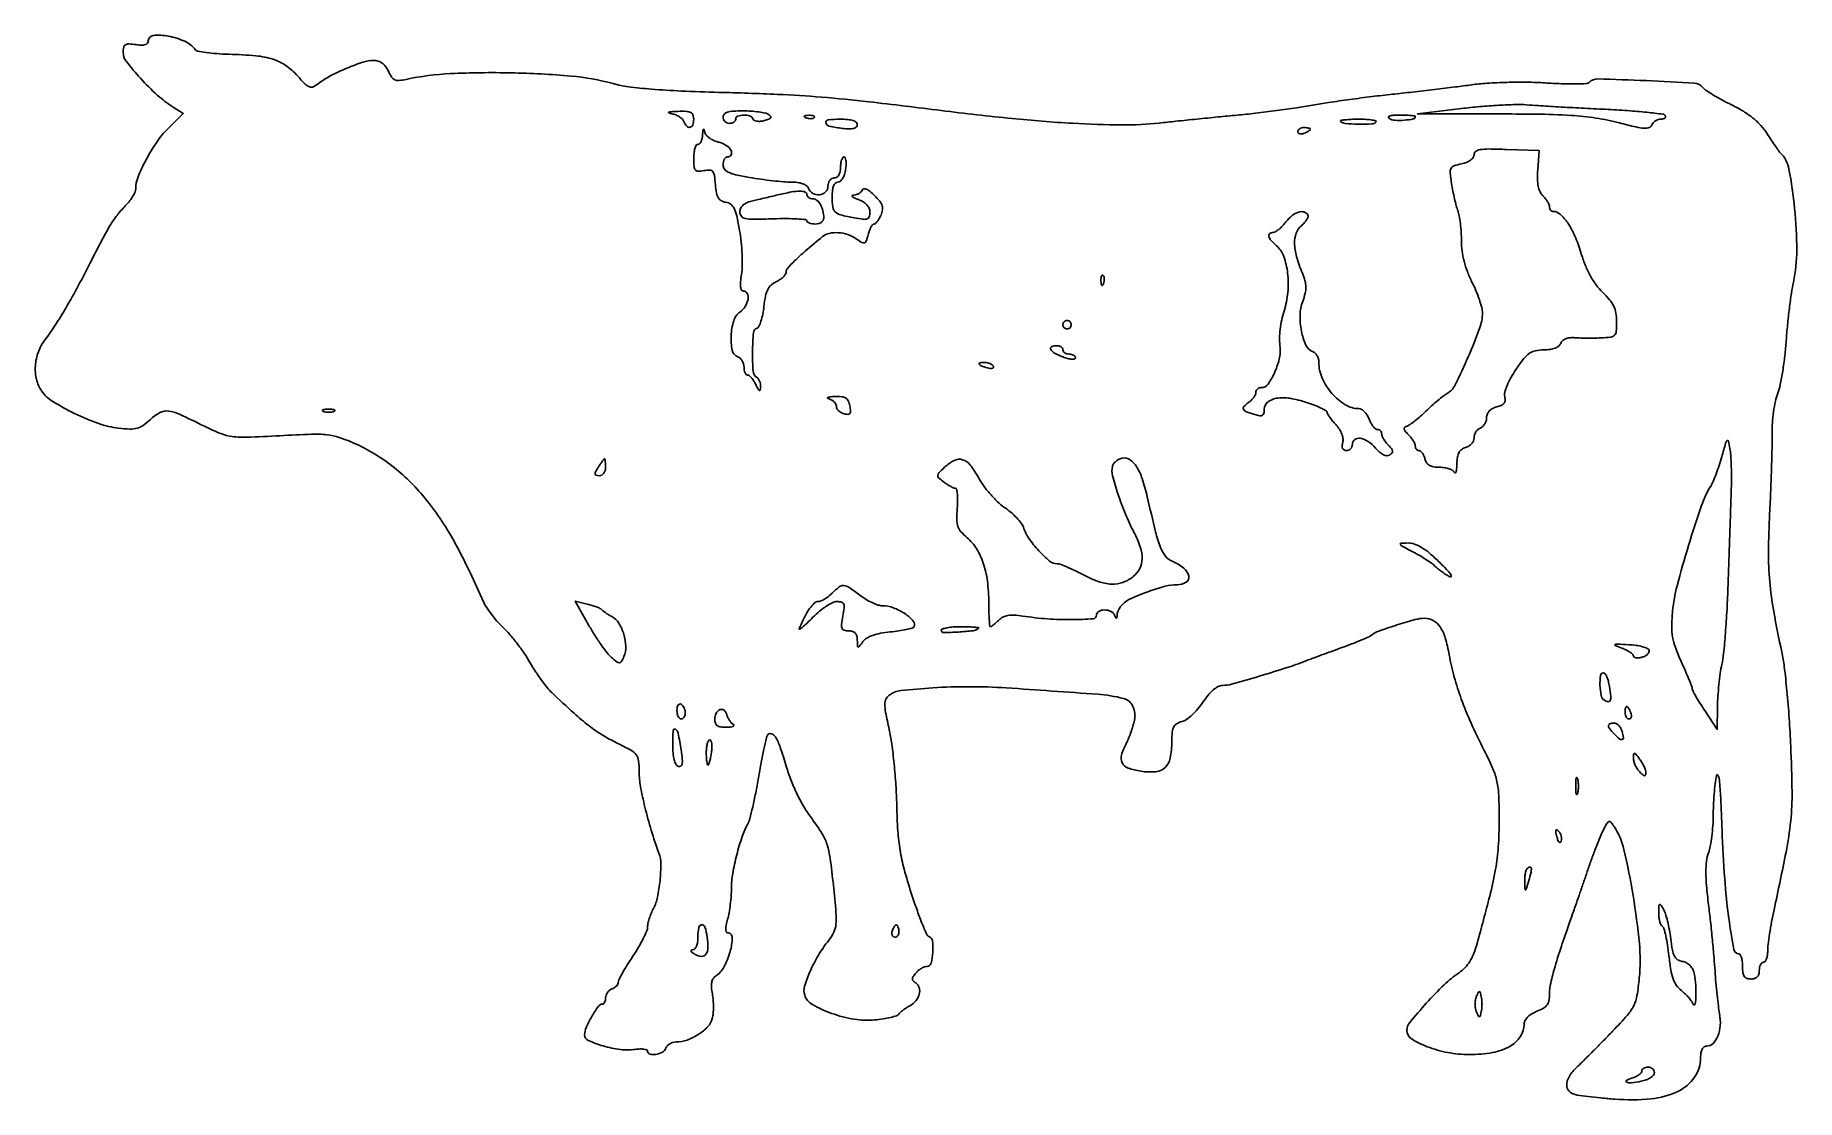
# Model space of a CAD drawing. Extents: x 0 to 420, y 0 to 254.
import ezdxf

# ---------------------------------------------------------------- set-up
doc = ezdxf.new("R2010")
doc.units = 0

msp = doc.modelspace()

# ---------------------------------------------------------------- linework, layer by layer
for points in [[(27, 252.673193, -0.178073), (26.797332, 252.122179, -0.14566), (26.267697, 251.77774, -0.081358), (25.351274, 251.66262, -0.02709), (24, 251.786692, 0.023507), (22.342918, 251.950819, 0.150129), (21.533609, 251.747344, 0.208569), (21.122258, 251.165273, 0.051036), (21, 249.970642, 0.16629), (21.757566, 247.755788, 0.019949), (25.132126, 243.741415, 0.024744), (29.144154, 239.753355, 0.04226), (32.906666, 236.902246), (35.313332, 235.379999), (31.619475, 231.686142, 0.046558), (29.011881, 228.541781, 0.027545), (26.486162, 224.368305, 0.026519), (24.552026, 220.218238, 0.096068), (24, 217.37164, -0.103221), (23.850055, 216.653047, -0.031271), (23.339063, 215.656845, -0.029851), (22.611112, 214.583969, -0.028501), (21.75, 213.587831, 0.022894), (19.758695, 211.335793, 0.029434), (18.154325, 209.085622, 0.018896), (16.370583, 205.990087, 0.004084), (13.534644, 200.5, -0.005637), (10.28471, 194.256117, -0.009449), (7.396388, 189.093506, -0.011214), (4.790769, 184.857039, -0.019444), (2.415018, 181.47747, 0.073717), (0.784348, 178.523756, 0.072305), (0.066728, 175.204265, 0.075613), (0.335079, 171.954512, 0.094703), (1.572122, 169.200495, 0.101971), (4.215767, 166.70517, 0.025615), (9.437379, 163.838435, 0.027079), (15.181355, 161.432092, 0.056232), (19.905736, 160.324758, 0.020395), (22.619936, 160.115071, 0.075973), (24.317197, 160.311699, 0.087644), (25.749836, 160.98937, 0.032695), (27.483985, 162.397577, -0.063463), (29.764775, 164.028101, -0.155585), (31.768574, 164.403506, -0.077251), (34.469487, 163.633592, -0.008265), (40.360917, 160.799202, 0.020416), (44.258526, 159.039342, 0.064702), (47.023184, 158.321409, 0.040678), (50.486062, 158.17055, 0.004566), (58.360917, 158.540198, -0.00498), (65.889208, 158.887334, -0.034651), (69.571658, 158.765195, -0.055104), (72.467386, 158.140344, -0.023914), (76.144565, 156.712241, -0.061259), (85.080686, 151.34808, -0.055049), (92.815348, 143.803218, -0.046062), (99.78972, 133.515769, -0.025257), (106.461346, 119.816961, 0.037262), (107.314095, 118.167721, 0.019354), (108.604929, 116.241457, 0.019135), (110.090854, 114.35569, 0.027555), (111.555461, 112.816961, -0.02636), (113.1124, 111.189031, -0.013656), (114.889248, 109.005607, -0.013539), (116.59732, 106.656561, -0.020003), (117.954275, 104.5, 0.013905), (119.225807, 102.423458, 0.012072), (120.669994, 100.318778, 0.012231), (122.070343, 98.476686, 0.034529), (123.163956, 97.287328, 0.005506), (128.490652, 92.352083, 0.019217), (132.080709, 89.34152, 0.027283), (135.166182, 87.208613, 0.023744), (138.609137, 85.315121, -0.011915), (142.00663, 83.549956, -0.10357), (143.291495, 82.446923, -0.137864), (143.852811, 81.045613, -0.026754), (144, 78.296834, 0.045507), (144.306447, 74.936771, 0.014365), (145.361342, 70.002785, 0.014024), (146.879085, 64.462909, 0.013899), (148.709147, 59, -0.087451), (149.1578, 56.485751, -0.025099), (148.967075, 52.520276, -0.025782), (148.364948, 48.530843, -0.069084), (147.410811, 45.827528, 0.022244), (146.870767, 44.658542, 0.019905), (146.414426, 43.402486, 0.020372), (146.095621, 42.241266, 0.056862), (146, 41.403165, -0.101511), (145.803696, 40.446215, -0.015192), (144.971875, 38.65632, -0.016548), (143.840083, 36.577233, -0.013597), (142.5, 34.434038, 0.007893), (141.159284, 32.34327, 0.010923), (140.028125, 30.424022, 0.007699), (139.14913, 28.797013, 0.120562), (139, 28.187521, -0.129909), (138.890353, 27.772627, -0.063219), (138.559375, 27.330872, -0.056315), (138.073705, 26.930844, -0.05257), (137.5, 26.638374, 0.081035), (136.926585, 26.303843, 0.065663), (136.440625, 25.782009, 0.06652), (136.112085, 25.159833, 0.088478), (136, 24.531385, -0.049248), (135.942138, 23.945355, -0.069245), (135.769585, 23.449844, -0.08942), (135.515092, 23.116279, -0.18732), (135.215608, 23, 0.246231), (134.266302, 22.502329, 0.019968), (132.710331, 20.048703, 0.02527), (131.368676, 17.437892, 0.10644), (131, 15.725669, 0.294414), (131.878558, 14.362952, 0.034877), (135.417394, 13.047971, 0.038899), (139.517095, 12.181476, 0.069175), (142.961426, 12.207646, -0.025237), (144.126213, 12.318948, -0.042397), (145.107419, 12.279737, -0.054632), (145.796472, 12.115606, -0.316968), (146, 11.826807, 0.336893), (146.539936, 11.116409, 0.106432), (147.957265, 11.03279, 0.084427), (149.527653, 11.555973, 0.180509), (150.361626, 12.5, -0.097446), (150.721747, 13.073527, -0.066866), (151.319735, 13.559375, -0.064143), (152.054118, 13.887907, -0.073267), (152.814977, 14, 0.086851), (155.416336, 14.455296, 0.05714), (158.145194, 15.809648, 0.058941), (160.371667, 17.656956, 0.129353), (161.431169, 19.58178, 0.040979), (161.63146, 20.792153, 0.02007), (161.697051, 22.354993, 0.019763), (161.635191, 23.994554, 0.02706), (161.441799, 25.458544, -0.027823), (161.240428, 27.001056, -0.060927), (161.296922, 28.18896, -0.084666), (161.603776, 29.061546, -0.125273), (162.157719, 29.648667, 0.128489), (164.189729, 31.829879, 0.055102), (165.69371, 35.54854, 0.066759), (166.168182, 38.893246, 0.416441), (165.069806, 40, -0.317582), (164.750818, 40.225337, -0.085398), (164.639611, 40.871699, -0.049535), (164.740871, 41.891288, -0.020333), (165.069806, 43.243398, 0.025958), (165.426954, 44.786846, 0.012881), (165.726755, 46.774159, 0.012748), (165.93235, 48.855254, 0.018246), (166, 50.708451, -0.043213), (166.299474, 54.167092, -0.019639), (167.255911, 58.610426, -0.01963), (168.556336, 62.959581, -0.043799), (169.954734, 66.113486, 0.064047), (170.382078, 67.192929, 0.005998), (171.054365, 69.975729, 0.007621), (171.768261, 73.328284, 0.00592), (172.445976, 76.995799, -0.003837), (173.098501, 80.611211, -0.005514), (173.736137, 83.801582, -0.003066), (174.319558, 86.480622, -0.083447), (174.591855, 87.148624, -0.337563), (175.485758, 87.491349, -0.18824), (176.459451, 86.740154, -0.052697), (177.611509, 84.269095, -0.011008), (179.066708, 79.709744, 0.021903), (180.22027, 76.349948, 0.01999), (181.695248, 72.997712, 0.020444), (183.389295, 69.862299, 0.02677), (185.200273, 67.156209, -0.021504), (187.560322, 63.708731, -0.06137), (188.782498, 61.07663, -0.044717), (189.525576, 57.796071, -0.007509), (190.287217, 51.391151, -0.004309), (190.912105, 44.81393, -0.042477), (190.915445, 42.035189, -0.092083), (190.40548, 40.173368, -0.055805), (189.183444, 38.234942, 0.033657), (186.739931, 34.71411, 0.031583), (184.732848, 30.823459, 0.030893), (183.431637, 27.2737, 0.150347), (183.450425, 25.156198, 0.189406), (185.289408, 22.890024, 0.043463), (189.85881, 20.806347, 0.043867), (195.259544, 19.408383, 0.065444), (200.128676, 19.238342, 0.014909), (202.122966, 19.490167, 0.02005), (203.908609, 19.84381, 0.017551), (205.339662, 20.240961, 0.160659), (205.85659, 20.613449, -0.056863), (206.236617, 21.02848, -0.0174), (206.898498, 21.564811, -0.017169), (207.687137, 22.1182, -0.017986), (208.5, 22.607183, 0.093933), (209.958489, 23.818087, 0.109635), (210.775836, 25.418538, 0.136187), (210.749754, 26.958405, 0.184444), (209.912695, 28.053957, -0.063196), (209.32072, 28.532468, -0.196191), (209.135231, 29.000521, -0.142608), (209.306828, 29.568386, -0.028999), (209.936747, 30.423785, -0.046053), (210.539082, 31.026881, -0.040838), (211.265279, 31.536987, -0.043068), (212.00048, 31.887284, -0.089881), (212.622445, 32, 0.340977), (213.594468, 32.750082, 0.049743), (214.010809, 35.381155, 0.048266), (213.904694, 38.106215, 0.282891), (213.035239, 39.166667, -0.210555), (212.546872, 39.619548, -0.005856), (211.408635, 42.339583, -0.011065), (210.15567, 45.64349, -0.007258), (208.852636, 49.5, -0.01161), (207.157264, 55.22091, -0.025406), (206.18662, 59.685425, -0.024788), (205.660438, 64.292686, -0.010542), (205.392951, 70.5, 0.010827), (205.186676, 75.224196, 0.008544), (204.765537, 80.325, 0.008653), (204.211274, 85.050052, 0.021113), (203.596685, 88.5, -0.006226), (202.744752, 92.575647, -0.047135), (202.54993, 94.528929, -0.111158), (202.811636, 95.720519, -0.122988), (203.554284, 96.634485, -0.133776), (206.374878, 97.753637, -0.012105), (213.998759, 98.422788, -0.016013), (222.776724, 98.697755, -0.016313), (231.5, 98.406884, -0.001873), (253.29099, 96.885575, -0.043479), (259.42349, 95.893716, -0.226531), (261.69433, 94.008816, -0.165046), (262.044421, 90.696955, -0.016454), (261.679857, 89.296865, -0.012111), (261.188009, 87.771161, -0.012267), (260.651894, 86.349477, -0.02657), (260.156389, 85.292216, 0.049361), (258.967464, 82.422357, 0.193356), (259.132537, 80.548877, 0.191839), (260.550039, 79.301004, 0.048518), (263.585571, 78.539439, 0.05877), (267.147858, 78.427389, 0.171676), (269.354434, 79.428706, 0.155014), (270.576167, 81.680141, 0.045512), (270.968197, 85.641592, -0.019733), (271.074869, 87.902828, -0.095442), (271.424828, 89.134171, -0.14599), (272.1264, 89.876547, -0.069565), (273.355765, 90.374443, 0.092928), (274.443353, 90.874853, 0.031686), (275.800436, 91.972058, 0.030222), (277.178928, 93.401896, 0.030531), (278.369954, 94.982851, -0.026861), (279.606102, 96.648985, -0.042146), (280.854852, 97.920751, -0.051274), (282.031578, 98.739387, -0.127019), (283.040912, 99, 0.06849), (285.221807, 99.300146, 0.003613), (291.996923, 101.253916, 0.006264), (298.746362, 103.345537, 0.016584), (303.5, 105.060329, -0.005489), (304.6334, 105.497837, -0.00109), (306.671433, 106.253888, -0.001153), (309.048741, 107.123688, -0.001073), (311.487856, 108.003805, 0.00573), (313.854909, 108.882918, 0.00732), (316.014096, 109.749596, 0.005827), (317.799059, 110.521151, 0.059817), (318.487856, 110.933235, -0.077923), (320.320698, 111.941923, -0.00977), (324.624942, 113.406788, -0.010398), (328.978828, 114.69515, -0.066826), (331.249567, 115, -0.129859), (333.288988, 114.46124, -0.116402), (334.895352, 112.969829, -0.076077), (336.133292, 110.332526, -0.027553), (337.086575, 106.295976, 0.022459), (338.281854, 100.993941, 0.021028), (339.969794, 95.700658, 0.018637), (342.294319, 90.013464, 0.011499), (345.426848, 83.5, -0.014704), (347.501778, 79.113852, -0.05027), (348.469367, 76.113941, -0.043662), (348.886872, 72.771848, -0.009173), (348.996919, 66.87663, -0.01656), (348.787871, 60.504788, -0.027759), (348.139112, 55.187794, -0.018816), (346.730118, 48.721544, -0.003923), (343.744722, 37.5, -0.026609), (342.949152, 35.10786, -0.044395), (342.002012, 33.210545, -0.051069), (340.848907, 31.705582, -0.054302), (339.436211, 30.5, 0.042074), (335.901563, 27.629596, 0.017475), (331.617525, 23.208815, 0.011361), (327.690286, 18.658417, 0.174052), (327, 16.735501, 0.25606), (328.083204, 14.759051, 0.0501), (331.834222, 12.863169, 0.046232), (336.763948, 11.469751, 0.0458), (341.881466, 11, 0.041772), (347.422239, 11.463711, 0.086207), (351.50948, 12.904836, 0.120495), (354.015504, 15.243209, 0.141647), (354.968197, 18.336864, -0.123042), (355.189831, 19.162808, -0.072327), (355.813408, 19.980669, -0.0604), (356.775669, 20.718763, -0.043212), (358, 21.306102, 0.038841), (359.535597, 22.026344, 0.108963), (360.413035, 22.816775, 0.112586), (360.860523, 23.886443, 0.043024), (361, 25.504351, -0.056055), (361.285269, 28.040907, -0.015043), (362.306232, 31.972534, -0.010948), (364.04679, 37.481082, -0.00361), (366.839805, 45.5, 0.00198), (367.395777, 47.07963, 0.000569), (368.243552, 49.528125, 0.000573), (369.193257, 52.291415, 0.00061), (370.117004, 55, -0.005445), (371.066394, 57.698082, -0.005127), (372.093044, 60.429843, -0.005104), (373.052399, 62.832094, -0.017675), (373.743438, 64.356911, -0.010455), (374.65315, 66.096806, -0.178301), (375.132351, 66.513072, -0.318247), (375.611833, 66.388653, -0.029905), (376.381442, 65.356911, -0.088558), (378.726402, 59.878579, -0.015644), (380.917951, 48.869802, -0.017707), (382.410697, 37.434718, -0.04783), (382.400959, 29.255139, -0.017422), (381.842655, 25.037838, -0.074037), (381.058387, 22.624964, -0.064624), (379.558235, 20.38994, -0.011314), (376.122582, 16.648606, -0.002241), (373.768245, 14.220337, -0.002108), (371.343821, 11.762913, -0.002095), (369.17623, 9.602445, -0.007293), (367.75, 8.233308, 0.05139), (365.930873, 6.149624, 0.110636), (365.115983, 4.193115, 0.174402), (365.384713, 2.63746, 0.173717), (366.583261, 1.606423, 0.055054), (367.613216, 1.336389, 0.005373), (370.166385, 0.987867, 0.006754), (373.228627, 0.645275, 0.005297), (376.557825, 0.353862, 0.042518), (385.177638, 0.425138, 0.089364), (391.607221, 2.215009, 0.129116), (395.543418, 5.574879, 0.153032), (397, 10.222506, -0.039068), (397.092553, 11.405195, -0.082467), (397.381847, 12.275965, -0.119259), (397.849253, 12.805975, -0.153868), (398.464816, 13, 0.20058), (399.979203, 13.632978, 0.10124), (401.128385, 15.397797, 0.078492), (401.69281, 17.936903, 0.061959), (401.519051, 20.75014, -0.014917), (401.235736, 22.556056, -0.005097), (400.929898, 25.19021, -0.005061), (400.651217, 28.106468, -0.005821), (400.445881, 30.894843, 0.006157), (400.209675, 34.073303, 0.002731), (399.823504, 38.261044, 0.002703), (399.366277, 42.692119, 0.003645), (398.901698, 46.695944, -0.008521), (398.418707, 51.245493, -0.021814), (398.269384, 54.553947, -0.030044), (398.41748, 57.07874, -0.054245), (398.883331, 59.095167, 0.037529), (399.313848, 60.710885, 0.014499), (399.675211, 63.002711, 0.014259), (399.924931, 65.520057, 0.0171), (400.011006, 67.899223, -0.010934), (400.069094, 70.336088, -0.008065), (400.235858, 73.029772, -0.008158), (400.476246, 75.572048, -0.018026), (400.761006, 77.5, -0.697302), (401.123024, 77.562248, -0.105169), (401.471464, 76.488123, -0.01417), (401.795578, 72.219134, -0.002754), (402.119429, 64.5, 0.008828), (402.746653, 52.912333, 0.015915), (403.729783, 43.452885, 0.010229), (404.894212, 36.041741, 0.36347), (406.137942, 35, -0.276871), (406.470381, 34.800631, -0.052689), (406.74677, 34.11875, -0.042803), (406.937459, 33.149515, -0.027183), (407, 32, 0.030703), (407.092253, 30.499083, 0.116834), (407.416667, 29.625, 0.166173), (408.024683, 29.159458, 0.081208), (409, 29, 0.072254), (409.873159, 29.126841, 0.124864), (410.5, 29.5, 0.124864), (410.873159, 30.126841, 0.072254), (411, 31, -0.048028), (411.073693, 31.765418, -0.068025), (411.29375, 32.4125, -0.088204), (411.618118, 32.848523, -0.191087), (412, 33, 0.241532), (412.383578, 33.196772, 0.068632), (412.70625, 33.807922, 0.052675), (412.927079, 34.696922, 0.034569), (413, 35.750374, -0.031303), (413.093957, 37.249655, -0.007286), (413.445513, 39.748965, -0.007488), (413.936058, 42.618849, -0.007277), (414.516641, 45.500374, 0.004328), (417.363214, 59.210338, 0.023606), (418.48686, 66.702833, 0.028409), (418.799364, 73.665141, 0.00807), (418.494967, 84.5, 0.006332), (418.118952, 91.102344, 0.006285), (417.575129, 97.709375, 0.006182), (416.955615, 103.473954, 0.024248), (416.357934, 107, -0.009537), (414.441143, 116.587563, -0.022691), (413.47838, 123.790413, -0.023648), (413.193442, 130.871698, -0.011223), (413.462945, 140, 0.002678), (413.723324, 145.582915, 0.002641), (413.925227, 151.194161, 0.002594), (414.050617, 156.110999, 0.010134), (414.050742, 159.150336, -0.022772), (414.112643, 161.595471, -0.017119), (414.394909, 164.271725, -0.017397), (414.835247, 166.775242, -0.037647), (415.382883, 168.650336, 0.038384), (415.979789, 170.70536, 0.01135), (416.577316, 173.929394, 0.011319), (417.086314, 177.596495, 0.011965), (417.41786, 181.215685, -0.007524), (417.725385, 184.936151, -0.006133), (418.163273, 188.908761, -0.006202), (418.656732, 192.556685, -0.016102), (419.128985, 195.165835, 0.053414), (419.928387, 202.785145, 0.024815), (419.412756, 212.728309, 0.020508), (418.069691, 222.093346, 0.154005), (415.990641, 226, -0.045205), (415.681928, 226.363319, -0.002753), (414.866341, 227.534068, -0.004088), (413.912594, 228.943882, -0.003012), (412.878507, 230.52023, 0.040326), (411.349467, 232.510159, 0.038126), (409.493853, 234.269615, 0.034286), (407.209917, 235.879688, 0.02257), (404.387866, 237.422722, -0.009805), (402.060181, 238.619321, -0.01201), (399.935811, 239.831345, -0.010538), (398.207083, 240.923776, -0.079944), (397.5, 241.574859, 0.214082), (395.562823, 242.588155, 0.004141), (384.034756, 243.186526, 0.004245), (372.518377, 243.590752, 0.205751), (370.422677, 242.75554, -0.189429), (369.791497, 242.480714, -0.006478), (367.043695, 242.416725, -0.011354), (363.741428, 242.457606, -0.007589), (359.965831, 242.647539, 0.013217), (355.61827, 242.817213, 0.009643), (350.783351, 242.784764, 0.009778), (346.130888, 242.572682, 0.01822), (342.376958, 242.190172, -0.003326), (338.583803, 241.689137, -0.001484), (333.582606, 241.077426, -0.001469), (328.287479, 240.461476, -0.00199), (323.5, 239.938114, 0.004486), (318.703717, 239.389549, 0.003268), (313.38125, 238.697036, 0.003301), (308.341937, 237.973923, 0.007251), (304.5, 237.339619, -0.007769), (300.722944, 236.720048, -0.003848), (295.9125, 236.045325, -0.003818), (290.912184, 235.421983, -0.005582), (286.5, 234.956011, 0.001022), (282.048849, 234.52693, 0.000672), (276.926143, 234.015587, 0.000676), (271.941006, 233.504402, 0.001303), (267.950699, 233.079265, -0.029159), (259.134085, 232.634117, -0.012367), (247.299626, 233.019901, -0.01055), (232.908582, 234.150751, -0.006469), (216, 236.060303, 0.002495), (198.750859, 238.147315, 0.008435), (187.457726, 239.263848, 0.009708), (176.973728, 239.917451, 0.004203), (163, 240.398912, -0.004666), (154.006605, 240.717126, -0.009337), (146.908011, 241.167596, -0.011344), (141.439298, 241.742467, -0.03514), (137.801825, 242.471012, 0.045016), (127.764793, 244.276212, 0.01687), (113.473662, 245.052157, 0.016998), (99.047304, 244.857582, 0.040765), (88.448926, 243.483142, -0.031473), (86.749401, 243.230585, -0.129029), (85.731386, 243.407473, -0.140011), (84.977374, 244.051506, -0.039561), (84.220365, 245.415697, 0.051809), (83.554211, 246.549902, 0.077624), (82.74022, 247.357217, 0.084074), (81.771278, 247.835576, 0.072837), (80.648557, 248, 0.079897), (78.161396, 247.600014, 0.019813), (74.284587, 246.14727, 0.021127), (70.375625, 244.305093, 0.043818), (67.538594, 242.485729, -0.057577), (66.318189, 241.74956, -0.198121), (65.41257, 241.716419, -0.108784), (64.412855, 242.359058, -0.012135), (62.538594, 244.336963, 0.056593), (59.741652, 246.807441, 0.07666), (56.721223, 248.294187, 0.054006), (52.638824, 249.106798, 0.01526), (46.156071, 249.483608, -0.011271), (43.294765, 249.627034, -0.016293), (40.7767, 249.892937, -0.011945), (38.734883, 250.225966, -0.192067), (38.156071, 250.592963, 0.132555), (35.724332, 252.563527, 0.05834), (31.737391, 253.800755, 0.069271), (28.177511, 253.964723, 0.387432)], [(157, 234, -0.080545), (156.7819, 232.654888, -0.257077), (156.136764, 232.058621, -0.280535), (155.340294, 232.308679, -0.088522), (154.668138, 233.422436, 0.105841), (154.292247, 233.999554, 0.051183), (153.603738, 234.556687, 0.047527), (152.735704, 235.011974, 0.049883), (151.811149, 235.286254, -0.034206), (151.055684, 235.484874, -0.696836), (151.051052, 235.649535, -0.079947), (151.648836, 235.78457, -0.006577), (153.25, 235.863818, -0.018472), (155.268677, 235.862525, -0.106318), (156.298273, 235.600262, -0.191834), (156.819124, 235.018807, -0.08808)], [(174.834535, 235.123425, -0.072836), (175.340989, 234.687776, -0.341354), (175.361513, 234.328699, -0.158922), (174.937817, 234.003393, -0.020679), (173.834535, 233.664255, -0.040488), (172.916342, 233.501021, -0.057463), (172.087853, 233.517422, -0.073152), (171.464701, 233.697043, -0.206494), (171.166667, 234.025517, 0.236423), (170.436202, 234.743656, 0.079842), (168.918411, 234.978053, 0.087748), (167.498956, 234.718036, 0.313333), (167, 234, -0.148195), (166.884432, 233.618646, -0.098894), (166.559375, 233.29375, -0.082425), (166.073457, 233.074694, -0.064853), (165.5, 233, -0.099038), (164.927543, 233.114514, -0.097945), (164.440625, 233.440625, -0.097945), (164.114514, 233.927543, -0.099038), (164, 234.5, -0.194308), (164.283558, 235.202111, -0.125702), (165.039115, 235.668509, -0.061443), (166.42884, 235.921702, -0.015177), (168.75, 235.984687, -0.016119), (170.666368, 235.916706, -0.018232), (172.496707, 235.725375, -0.017732), (174.029629, 235.452641, -0.088589)], [(374.287263, 236.354111, -0.005542), (379.609597, 236.037976, -0.00868), (384.177783, 235.635987, -0.003583), (388.038161, 235.200648, -0.228286), (388.59628, 234.844216, -0.18022), (388.660045, 234.524672, -0.187798), (388.497588, 234.247988, -0.114782), (388.099882, 234.060736, -0.052919), (387.527632, 234, 0.079385), (386.879947, 233.896515, 0.065396), (386.248381, 233.593393, 0.066646), (385.727937, 233.144984, 0.090271), (385.406065, 232.615805, -0.219036), (384.778945, 232.00389, -0.101633), (383.626876, 231.842368, -0.041366), (381.595945, 232.140931, -0.006578), (377.68745, 233.104875, 0.025724), (372.058516, 234.266567, 0.022747), (366.103769, 234.903752, 0.013036), (357.693828, 235.198575, 0.002531), (342.5, 235.257981), (329.5, 235.243016), (340, 236.531355, -0.008373), (344.386713, 236.995183, -0.007836), (348.884375, 237.323759, -0.007833), (352.884979, 237.490231, -0.026442), (355.5, 237.419743, 0.004759), (358.278205, 237.224105, 0.001031), (363.081258, 236.941733, 0.001075), (368.642132, 236.638312, 0.001029)], [(163.060585, 228.486693, -0.092349), (164.767995, 227.764047, -0.12023), (165.917397, 226.522625, -0.26963), (165.897943, 225.50519, -0.261995), (165, 225, 0.18289), (164.618279, 224.855542, 0.090793), (164.29375, 224.442655, 0.070691), (164.073855, 223.828662, 0.050733), (164, 223.102655, 0.160669), (164.331402, 222.097955, 0.123397), (165.229601, 221.359632, 0.056852), (166.990778, 220.75859, 0.010721), (170.331913, 220.102655, 0.00824), (173.017252, 219.680494, 0.007114), (175.849899, 219.323905, 0.007177), (178.427676, 219.073993, 0.020576), (180.224924, 219, -0.031549), (181.762139, 218.902908, -0.055484), (182.998422, 218.604286, -0.072451), (183.882959, 218.129627, -0.142765), (184.361626, 217.5, 0.176412), (185.393775, 216.312779, 0.15454), (187.012431, 215.985887, 0.167704), (188.431684, 216.65352, 0.202393), (189, 218, -0.072314), (189.111864, 218.769411, -0.08892), (189.4375, 219.416667, -0.10214), (189.924246, 219.846791, -0.130775), (190.5, 220, 0.140575), (191.11998, 220.177821, 0.118484), (191.6, 220.666667, 0.088208), (191.90137, 221.456621, 0.04716), (192, 222.5, -0.031373), (192.060153, 223.457723, -0.048525), (192.242875, 224.265625, -0.062173), (192.509042, 224.825779, -0.256148), (192.826807, 225, -0.314934), (193.11571, 224.797993, -0.055623), (193.2814, 224.11875, -0.042928), (193.322426, 223.149985, -0.025568), (193.213308, 222, -0.041788), (192.942136, 220.837963, -0.058612), (192.498503, 219.870322, -0.073547), (191.955523, 219.217492, -0.184598), (191.386501, 219, 0.188532), (190.790898, 218.767143, 0.111048), (190.350734, 218.129556, 0.068428), (190.082647, 217.063614, 0.027444), (190, 215.559017, 0.02999), (190.149768, 213.064305, 0.172352), (190.729892, 211.897139, 0.13158), (192.003278, 211.190676, 0.014854), (195.257616, 210.479494, 0.013391), (197.421062, 210.133321, 0.118645), (198.375201, 210.233203, 0.241093), (198.846547, 210.731961, 0.071118), (199, 211.805376, 0.098318), (198.815862, 212.73276, 0.086363), (198.287172, 213.568013, 0.073563), (197.421603, 214.278516, 0.047607), (196.25, 214.837719, -0.017455), (195.251103, 215.242594, -0.091606), (194.765075, 215.57703, -0.474711), (194.787407, 215.797329, -0.134811), (195.166667, 215.921053, 0.062782), (195.832597, 216.037238, 0.060797), (196.456688, 216.315623, 0.065871), (196.947242, 216.706325, 0.111691), (197.217803, 217.153409, -0.307703), (197.566825, 217.419856, -0.123753), (198.185825, 217.300013, -0.062147), (199.058836, 216.750694, -0.024914), (200.107063, 215.802028, -0.026577), (201.344746, 214.425278, -0.089827), (201.922169, 213.368161, -0.119255), (202.007314, 212.349335, -0.06652), (201.653112, 211.148619, -0.026747), (201.231912, 210.325923, -0.03551), (200.758985, 209.631157, -0.038357), (200.302177, 209.136184, -0.189417), (199.955594, 209, 0.231485), (199.629597, 208.840528, 0.041035), (199.246797, 208.254792, 0.037031), (198.877848, 207.434802, 0.025724), (198.580101, 206.463123, -0.01974), (198.135871, 204.948983, -0.230555), (197.715478, 204.522361, -0.222785), (197.110937, 204.582316, -0.01844), (195.749186, 205.463123, 0.070911), (193.735604, 206.484506, 0.065167), (191.457531, 206.940825, 0.070224), (189.316066, 206.784919, 0.119355), (187.707794, 206.007084, 0.005203), (183.64069, 202.592025, 0.016562), (181.025399, 200.194435, 0.019164), (179.359104, 198.43196, 0.181719), (179, 197.476516, -0.154034), (178.83628, 196.957682, -0.050606), (178.306644, 196.34454, -0.044802), (177.542913, 195.742359, -0.037668), (176.63964, 195.245578, 0.076678), (175.449221, 194.46466, 0.09493), (174.650581, 193.409425, 0.066238), (174.11953, 191.84004, 0.020444), (173.737994, 189.367848, -0.020292), (173.450581, 187.501767, -0.028459), (173.033069, 185.868691, -0.027945), (172.556964, 184.615518, -0.210555), (172.098354, 184.199451, 0.301353), (171.219218, 183.075196, 0.017464), (171.02059, 178.494191, 0.018484), (171.151509, 173.911103, 0.242519), (172, 172.5, -0.103952), (172.378123, 172.140084, -0.054842), (172.686369, 171.566787, -0.051138), (172.88397, 170.883647, -0.054901), (172.93232, 170.190983, -0.035275), (172.85037, 169.452537, -0.495841), (172.645526, 169.348709, -0.158658), (172.342857, 169.639973, -0.010133), (171.779505, 170.75, 0.02844), (171.30192, 171.611401, 0.036638), (170.764269, 172.339063, 0.03992), (170.244659, 172.854547, 0.177225), (169.847186, 173, -0.208606), (169.523282, 173.141285, -0.082025), (169.248861, 173.556072, -0.062493), (169.062171, 174.168303, -0.042815), (169, 174.893011, 0.07271), (168.887915, 175.659707, 0.064008), (168.559375, 176.399034, 0.066864), (168.073537, 177.000393, 0.098143), (167.5, 177.361626, -0.255434), (166.187737, 178.906333, -0.062835), (165.917073, 182.345461, -0.060891), (166.527065, 185.929155, -0.165498), (168, 188, 0.095932), (169.275254, 189.355256, 0.098066), (169.940027, 191.078343, 0.153011), (169.761687, 192.432266, 0.291934), (168.872192, 193, -0.273061), (168.422393, 193.265437, -0.096973), (168.184631, 194.00462, -0.0519), (168.167065, 195.245489, -0.017255), (168.392364, 197.052248, 0.036193), (168.565081, 199.050719, 0.014586), (168.523107, 201.791312, 0.014344), (168.306138, 204.751223, 0.017641), (167.927515, 207.49484, 0.01083), (167.245983, 210.962377, 0.059689), (166.621075, 212.757655, 0.121751), (165.815446, 213.72093, 0.123227), (164.657342, 214.192591, -0.087054), (163.574488, 214.545691, -0.137238), (162.871615, 215.215952, -0.090301), (162.440214, 216.375209, -0.023551), (162.183443, 218.353854, 0.015781), (161.927903, 220.595306, 0.134974), (161.525828, 221.511854, 0.221682), (160.807511, 221.861287, 0.051379), (159.433443, 221.742526, -0.042233), (158.061818, 221.598712, -0.226785), (157.39639, 221.900654, -0.157458), (157.071928, 222.698041, -0.018526), (157, 224.638672, -0.028161), (157.072595, 225.926575, -0.044166), (157.29375, 227.01261, -0.054998), (157.614708, 227.773768, -0.271883), (158, 228, 0.203393), (158.391231, 228.166015, 0.077085), (158.740325, 228.660937, 0.060062), (158.998138, 229.38869, 0.042269), (159.116001, 230.25, -0.007511), (159.186334, 231.30556, -0.176527), (159.309414, 231.573217, -0.557008), (159.458354, 231.53896, -0.017543), (159.676586, 230.816149, 0.123513), (160.058193, 230.124081, 0.054608), (160.854027, 229.437282, 0.049409), (161.903196, 228.858463, 0.047335)], [(185.729167, 234.395833, -0.126455), (185.402231, 234.202593, -0.060344), (184.916927, 234.123424, -0.05415), (184.359369, 234.160852, -0.051402), (183.8125, 234.316886, -0.054073), (183.395823, 234.538436, -0.470617), (183.37858, 234.720685, -0.168741), (183.670344, 234.862007, -0.018894), (184.416667, 234.921053, -0.028489), (185.112848, 234.910055, -0.077125), (185.592839, 234.799335, -0.208169), (185.77538, 234.614691, -0.296942)], [(196, 232.700801, -0.204188), (195.767122, 232.154322, -0.129942), (195.153559, 231.813787, -0.069185), (194.087296, 231.695919, -0.022045), (192.490732, 231.811289, -0.023075), (189.359148, 232.324251, -0.286529), (188.528687, 233.124075, -0.45425), (189.023735, 233.837413, -0.027845), (191.940983, 234, -0.021791), (193.711896, 233.922783, -0.055713), (194.968939, 233.669981, -0.092029), (195.732132, 233.259647, -0.227281)], [(304, 231.606989, -0.222225), (303.912889, 231.420671, -0.030693), (303.559375, 231.160341, -0.030395), (303.074558, 230.887494, -0.02136), (302.5, 230.638374, -0.055937), (301.925634, 230.488865, -0.100118), (301.440625, 230.516384, -0.147206), (301.122486, 230.710807, -0.184534), (301, 231.031385, -0.152681), (301.115494, 231.400789, -0.098158), (301.440625, 231.715469, -0.08088), (301.926468, 231.92777, -0.062722), (302.5, 232, -0.024748), (303.074824, 231.971531, -0.039339), (303.559375, 231.884553, -0.046727), (303.903916, 231.758929, -0.289661)], [(319.671135, 233.337802, -0.187759), (318.602374, 232.867937, -0.014793), (315.440855, 232.825507, -0.015094), (312.285827, 232.971844, -0.179095), (311.191797, 233.47487, -0.594299), (311.252298, 233.679827, -0.022513), (312.240715, 233.845743, -0.020108), (313.681691, 233.962837, -0.010218), (315.5, 234, -0.012893), (317.30939, 233.953334, -0.026474), (318.719021, 233.805479, -0.038243), (319.609261, 233.593377, -0.561281)], [(329, 234.616577, -0.36119), (328.526458, 234.046566, -0.0267), (326.36383, 233.761687, -0.031322), (324.103817, 233.727871, -0.130096), (322.814646, 234.135717, -0.251563), (322.624852, 234.472836, -0.324531), (322.821687, 234.755816, -0.068249), (323.698318, 234.932735, -0.014694), (325.25, 234.984687, -0.009593), (326.687806, 234.962972, -0.015892), (327.898438, 234.882871, -0.009714), (328.867358, 234.768715, -0.374717)], [(358.172531, 221.898898, 0.02224), (358.114579, 219.719154, 0.045463), (358.300096, 218.020054, 0.059039), (358.731146, 216.708604, 0.087699), (359.422531, 215.720326, -0.030671), (360.026227, 215.037647, -0.031419), (360.536618, 214.291507, -0.033096), (360.893448, 213.590689, -0.101542), (361, 213.071429, 0.077535), (361.063856, 212.662119, 0.090096), (361.248803, 212.314732, 0.100778), (361.523971, 212.082499, 0.125682), (361.84699, 212, -0.187685), (363.528, 211.345961, -0.05845), (365.329304, 209.258402, -0.046815), (367.042212, 206.134772, -0.029668), (368.462003, 202.2296, 0.022282), (369.489375, 199.268371, 0.030423), (370.690354, 196.712905, 0.033593), (372.074863, 194.540089, 0.041385), (373.653855, 192.7296, -0.027401), (375.299939, 190.945346, -0.061213), (376.291337, 189.392069, -0.068454), (376.812856, 187.75899, -0.04242), (376.989352, 185.75, -0.019734), (376.903861, 183.416748, -0.173763), (376.489269, 182.488805, -0.173608), (375.579483, 182.034948, -0.019691), (373.25, 181.8492, -0.006795), (371.622229, 181.805887, -0.005105), (369.8305, 181.800865, -0.005162), (368.14454, 181.83076, -0.011811), (366.875107, 181.896416, 0.049068), (365.762841, 181.871094, 0.069139), (364.805273, 181.617512, 0.082472), (364.082883, 181.163091, 0.120151), (363.656492, 180.547216, -0.134983), (363.17555, 179.894133, -0.075928), (362.312966, 179.404668, -0.058274), (361.1078, 179.099311, -0.032945), (359.602232, 179, 0.050214), (357.619695, 178.800396, 0.103805), (356.196719, 178.18606, 0.074139), (354.854778, 176.904389, 0.016673), (352.996236, 174.339315, 0.022003), (351.790911, 172.371955, 0.029263), (350.884146, 170.481159, 0.031465), (350.336479, 168.859799, 0.130386), (350.33286, 167.835144, -0.083892), (350.411005, 166.953307, -0.147943), (350.146979, 166.278128, -0.119786), (349.499677, 165.769668, -0.045406), (348.407471, 165.387421, 0.058748), (347.40507, 165.006373, 0.082444), (346.641542, 164.431766, 0.092814), (346.166295, 163.700081, 0.098048), (346, 162.860207, -0.071639), (345.887932, 162.082054, -0.063737), (345.559375, 161.333021, -0.066849), (345.073557, 160.725038, -0.099506), (344.5, 160.361626, 0.092758), (343.926527, 160.008927, 0.066773), (343.440625, 159.433294, 0.064994), (343.112133, 158.731746, 0.077181), (343, 158.009643, -0.103654), (342.84952, 157.291565, -0.075828), (342.4125, 156.60144, -0.072227), (341.764301, 156.043483, -0.077841), (341, 155.710251, 0.090805), (340.0609, 155.271701, 0.115375), (339.429652, 154.556398, 0.085536), (339.06345, 153.461138, 0.032112), (338.921053, 151.84362, -0.014496), (338.857442, 150.635328, -0.047572), (338.717133, 149.849376, -0.253982), (338.532021, 149.658159, -0.391158), (338.337719, 149.75, 0.159303), (337.93358, 150.230319, 0.053467), (337.097225, 150.632812, 0.046773), (336.012236, 150.907804, 0.038706), (334.823047, 151, -0.038337), (333.391121, 151.109952, -0.090699), (332.384253, 151.459533, -0.114517), (331.709247, 152.079743, -0.086177), (331.289749, 153, 0.038887), (331.024544, 153.765484, 0.050447), (330.660882, 154.4125, 0.059916), (330.259476, 154.858742, 0.181596), (329.883369, 155, -0.12053), (329.546448, 155.082415, -0.100714), (329.25949, 155.314732, -0.091781), (329.066754, 155.662195, -0.081024), (329, 156.071429, 0.10375), (328.890399, 156.59394, 0.032463), (328.520033, 157.308092, 0.030869), (327.991388, 158.072508, 0.029668), (327.366071, 158.776786, -0.022526), (326.59341, 159.622392, -0.135722), (326.350117, 160.159225, -0.265622), (326.497498, 160.546616, -0.091821), (327.041071, 160.847024, 0.073419), (327.736644, 161.198886, 0.013266), (328.900799, 162.06824, 0.014046), (330.218996, 163.169671, 0.012309), (331.53399, 164.391667, -0.010426), (332.891725, 165.662946, -0.009608), (334.338167, 166.912401, -0.009649), (335.669865, 167.976027, -0.031171), (336.60899, 168.607997, 0.146616), (338.494109, 170.633037, 0.011751), (341.604336, 177.326714, 0.014553), (344.336856, 184.121337, 0.088546), (345, 187.836622, 0.064679), (344.839295, 189.073746, 0.017374), (344.265625, 190.974608, 0.017299), (343.456944, 193.107235, 0.017108), (342.5, 195.186935, -0.025817), (341.41935, 197.647401, -0.028302), (340.635215, 200.132651, -0.02934), (340.159244, 202.602526, -0.03294), (340, 205.017062, 0.015481), (339.937203, 207.044773, 0.014198), (339.748876, 209.124369, 0.014366), (339.4748, 210.969807, 0.044421), (339.145108, 212.1849, -0.02297), (338.772677, 213.356407, -0.008564), (338.354166, 215.032123, -0.008465), (337.959628, 216.876973, -0.010139), (337.653026, 218.626584, -0.01382), (337.326782, 221.211169, -0.140994), (337.520511, 222.26255, -0.198293), (338.221653, 222.873702, -0.032018), (340.007918, 223.351584, 0.041555), (341.224245, 223.701946, 0.065835), (342.177193, 224.216373, 0.084757), (342.788324, 224.84009, 0.152694), (343, 225.517064, -0.238111), (343.393878, 226.297261, -0.118731), (344.439794, 226.73874, -0.043746), (346.523945, 226.896645, -0.006463), (350.75, 226.792064), (358.5, 226.5)], [(177, 215.939296, 0.000406), (175.459268, 215.572292, 0.000282), (173.720312, 215.155542, 0.000285), (172.052248, 214.753781, 0.000589), (170.75, 214.437718, 0.04634), (169.561555, 214.02813, 0.081902), (168.700557, 213.454203, 0.100414), (168.182668, 212.727633, 0.10516), (168, 211.868711, 0.172595), (168.357104, 210.865013, 0.173536), (169.267092, 210.315197, 0.053486), (171.228193, 210.132323, 0.005202), (176, 210.248264, -0.008937), (179.067443, 210.299874, -0.014885), (181.65, 210.220257, -0.00859), (183.731695, 210.058046, -0.386671), (184, 209.762976, 0.233981), (184.144759, 209.470573, 0.071865), (184.5875, 209.224124, 0.054865), (185.234034, 209.055709, 0.036317), (186, 209, 0.069187), (186.764409, 209.106283, 0.085333), (187.4125, 209.4166, 0.099977), (187.845831, 209.877394, 0.139749), (188, 210.418213, 0.055169), (187.80637, 212.167748, 0.07435), (187.23276, 213.651574, 0.093632), (186.385993, 214.648717, 0.17167), (185.393011, 215, -0.070083), (184.860624, 215.074991, -0.085896), (184.409197, 215.29375, -0.100138), (184.107379, 215.618662, -0.138107), (184, 216, 0.309895), (183.56994, 216.627243, 0.094638), (182.377018, 216.84437, 0.044493), (180.292178, 216.640242, 0.011627)], [(303.389756, 211.178379, -0.218933), (303.443577, 210.741258, -0.057725), (303.146408, 210.082682, -0.047517), (302.595834, 209.33412, -0.033406), (301.84827, 208.602113, 0.129374), (300.611456, 206.814971, 0.09249), (300.213516, 204.404393, 0.06488), (300.689076, 201.266904, 0.028137), (302.084475, 197.274828, -0.030606), (302.70705, 195.465096, -0.064806), (302.914659, 193.999407, -0.062657), (302.742984, 192.498299, -0.026995), (302.160146, 190.566332, 0.080664), (301.537009, 187.254797, 0.054939), (301.862059, 183.428548, 0.057555), (302.913079, 180.141791, 0.197486), (304.510857, 178.634207, -0.103182), (305.080324, 178.267552, -0.066737), (305.562564, 177.645984, -0.062968), (305.888797, 176.876067, -0.068864), (306, 176.072486, 0.104219), (306.798423, 172.283598, 0.074501), (309.121836, 168.611283, 0.077612), (312.296279, 165.920892, 0.137899), (315.571804, 165, -0.1397), (316.206919, 164.819017, -0.061267), (316.894637, 164.265625, -0.053876), (317.526866, 163.456336, -0.04809), (318, 162.5, 0.033464), (318.439151, 161.543021, 0.042913), (318.97231, 160.734375, 0.048871), (319.516219, 160.169328, 0.17856), (319.975249, 160, -0.103684), (320.366267, 159.918034, -0.098922), (320.698979, 159.685268, -0.096785), (320.921941, 159.337543, -0.094579), (321, 158.928571, 0.1014), (321.106357, 158.409519, 0.033136), (321.46233, 157.709545, 0.031454), (321.971563, 156.964564, 0.030737), (322.573889, 156.283254, -0.028331), (323.316875, 155.450936, -0.136652), (323.561886, 154.872212, -0.210431), (323.420869, 154.392574, -0.079281), (322.879411, 153.925472, -0.161897), (322.2071, 153.766234, -0.092113), (321.393985, 153.993153, -0.066373), (320.482252, 154.601513, -0.035009), (319.523685, 155.570789, 0.064889), (317.743342, 157.168368, 0.109202), (315.890179, 157.917597, 0.19939), (314.572721, 157.61335, 0.242127), (314, 156.5, -0.092647), (313.892981, 155.927393, -0.096212), (313.586876, 155.440625, -0.099296), (313.13022, 155.114852, -0.10582), (312.59362, 155, -0.12031), (312.038097, 155.135633, -0.165568), (311.685376, 155.504005, -0.121733), (311.566642, 156.110691, -0.051739), (311.693226, 156.934898, 0.097442), (311.750862, 157.870758, 0.057763), (311.475283, 158.958361, 0.051808), (310.90904, 160.081193, 0.044885), (310.099607, 161.12346, -0.014948), (309.295586, 162.039934, -0.019302), (308.61676, 162.929862, -0.017358), (308.113566, 163.700714, -0.136746), (308, 164.108195, 0.272512), (307.788634, 164.467205, 0.014463), (306.562137, 165.102096, 0.019424), (304.981061, 165.789086, 0.012593), (303.105147, 166.465076, 0.039932), (299.106616, 167.447231, 0.080678), (295.871911, 167.447335, 0.132281), (293.798087, 166.511229, 0.224604), (293, 164.824204, -0.053778), (292.896087, 163.860879, -0.213904), (292.551123, 163.394021, -0.171454), (291.91186, 163.282068, -0.033007), (290.75, 163.55684, -0.016445), (288.688831, 164.265386, -0.183983), (288.052571, 164.83237, -0.322398), (288.146861, 165.479261, -0.042759), (289.251572, 166.442004, 0.038632), (289.920576, 167.015402, 0.039762), (290.486399, 167.679735, 0.042964), (290.878172, 168.333114, 0.114055), (291, 168.860243, -0.11088), (291.097622, 169.295048, -0.100005), (291.373825, 169.665196, -0.094771), (291.786703, 169.91348, -0.088337), (292.272596, 170, 0.24303), (293.903288, 170.842367, 0.051347), (295.530433, 173.720424, 0.050913), (296.645525, 177.19889, 0.091462), (296.723402, 180.185837, -0.048565), (296.628143, 181.790451, -0.021149), (296.79904, 183.920816, -0.020692), (297.173312, 186.186444, -0.0259), (297.71452, 188.246729, 0.054282), (298.616132, 192.689664, 0.051587), (298.563898, 197.301214, 0.056192), (297.64396, 201.289879, 0.131693), (295.928017, 203.793662, -0.033325), (294.624916, 205.069233, -0.1202), (294.081774, 206.087038, -0.298773), (294.299602, 206.723573, -0.166621), (295.10608, 207, 0.140354), (295.658468, 207.158175, 0.031319), (296.464908, 207.734375, 0.030162), (297.344624, 208.542994, 0.025171), (298.17866, 209.5, -0.051604), (299.660091, 211.028893, -0.096917), (301.160188, 211.857805, -0.146637), (302.4498, 211.884102, -0.188799)], [(254.683114, 194.8125, -0.054073), (254.461564, 194.395823, -0.470617), (254.279315, 194.37858, -0.168741), (254.137993, 194.670344, -0.018894), (254.078947, 195.416667, -0.028489), (254.089945, 196.112848, -0.077125), (254.200665, 196.592839, -0.208169), (254.385309, 196.77538, -0.296942), (254.604167, 196.729167, -0.126455), (254.797407, 196.402231, -0.060344), (254.876576, 195.916927, -0.05415), (254.839148, 195.359369, -0.051402)], [(247, 185, -0.099038), (246.923658, 184.618362, -0.097945), (246.70625, 184.29375, -0.097945), (246.381638, 184.076342, -0.099038), (246, 184, -0.099038), (245.618362, 184.076342, -0.097945), (245.29375, 184.29375, -0.097945), (245.076342, 184.618362, -0.099038), (245, 185, -0.099038), (245.076342, 185.381638, -0.097945), (245.29375, 185.70625, -0.097945), (245.618362, 185.923658, -0.099038), (246, 186, -0.099038), (246.381638, 185.923658, -0.097945), (246.70625, 185.70625, -0.097945), (246.923658, 185.381638, -0.099038)], [(245, 179, 0.148195), (245.115568, 178.618646, 0.098894), (245.440625, 178.29375, 0.082425), (245.926543, 178.074694, 0.064853), (246.5, 178, -0.058967), (247.073666, 177.932109, -0.077967), (247.559375, 177.731766, -0.096483), (247.884727, 177.435165, -0.16118), (248, 177.086864, -0.354894), (247.782515, 176.819048, -0.070023), (247.11875, 176.774597, -0.04672), (246.15071, 176.937105, -0.025312), (245, 177.306102, -0.033343), (243.026745, 178.205318, -0.143087), (242.116615, 179.102962, -0.433975), (242.319793, 179.735424, -0.110715), (243.5, 180, -0.064853), (244.073457, 179.925306, -0.082425), (244.559375, 179.70625, -0.098894), (244.884432, 179.381354, -0.148195)], [(228.442363, 175.093259, -0.236417), (228.46851, 174.80112, -0.238295), (228.250238, 174.606613, -0.095442), (227.733252, 174.570513, -0.033809), (227.00138, 174.70989, -0.020231), (225.524947, 175.160521, -0.209047), (225.069405, 175.583925, -0.493596), (225.252137, 175.912738, -0.036651), (226.440983, 176, -0.056553), (227.033747, 175.93274, -0.049897), (227.623294, 175.733645, -0.052741), (228.122626, 175.440555, -0.095554)], [(71.25, 164.337719, -0.057986), (70.679992, 164.181385, -0.037979), (70, 164.12966, -0.037979), (69.320008, 164.181385, -0.057986), (68.75, 164.337719, -0.174857), (68.540618, 164.525001, -0.447206), (68.601562, 164.693942, -0.078554), (69.10856, 164.810911, -0.017491), (70, 164.842105, -0.017491), (70.89144, 164.810911, -0.078554), (71.398438, 164.693942, -0.447206), (71.459382, 164.525001, -0.174857)], [(194.218616, 165.636718, -0.02744), (194.382754, 164.41931, -0.180082), (194.217076, 163.836999, -0.250361), (193.752968, 163.614739, -0.052991), (192.835193, 163.753349, -0.062836), (192.133563, 164.034634, -0.066631), (191.539088, 164.477114, -0.074464), (191.137199, 165.006628, -0.125799), (191, 165.543307, 0.120757), (190.868883, 166.078286, 0.07508), (190.485938, 166.602865, 0.068017), (189.918987, 167.037912, 0.065863), (189.25, 167.310674, -0.115808), (188.905882, 167.492546, -0.556712), (188.934505, 167.667734, -0.075394), (189.518145, 167.812032, -0.013719), (190.633423, 167.883999, -0.031532), (192.273268, 167.841289, -0.118254), (193.242524, 167.515246, -0.147446), (193.839584, 166.831891, -0.059178)], [(404.301558, 145, 0.000182), (404.168757, 141.147475, 0.000059), (403.974891, 135.44375, 0.000059), (403.760808, 129.101427, 0.000066), (403.556378, 123, -0.005248), (403.29827, 117.118679, -0.005801), (402.923011, 111.4375, -0.005415), (402.494091, 106.597535, -0.029483), (402.079781, 104, 0.018742), (401.695341, 101.882996, 0.009621), (401.364651, 99.20625, 0.009547), (401.12959, 96.433856, 0.014199), (401.03927, 94), (400.991438, 88.5), (398, 93, -0.006798), (396.853661, 94.776347, -0.009631), (395.88604, 96.389732, -0.006193), (395.122567, 97.759183, -0.123182), (395.004281, 98.220365, 0.091851), (394.911037, 98.707483, 0.003565), (394.230147, 100.414942, 0.006248), (393.380987, 102.428595, 0.004358), (392.374942, 104.679691, -0.017898), (390.984422, 108.031885, -0.047821), (390.315418, 110.528171, -0.047465), (390.130231, 113.116749, -0.01742), (390.344012, 116.781024, -0.040919), (391.396977, 122.739743, -0.009872), (394.13398, 132.387153, -0.009003), (397.216484, 141.873232, -0.055579), (399.41299, 146.5, 0.037909), (399.981524, 147.596071, 0.010735), (400.697127, 149.38125, 0.010751), (401.421064, 151.439063, 0.011173), (402.046032, 153.5, -0.002589), (402.979232, 156.779041, -0.123576), (403.323032, 157.36804, -0.589093), (403.618547, 157.286833, -0.013268), (404.00194, 155.5, -0.031289), (404.202606, 153.867007, -0.007796), (404.321317, 151.178125, -0.007938), (404.360371, 148.091406, -0.007899)], [(136, 151, -0.072266), (135.887875, 150.228274, -0.08965), (135.561441, 149.581461, -0.10288), (135.072226, 149.152774, -0.129343), (134.491526, 149, -0.05931), (133.756928, 149.087446, -0.310659), (133.499338, 149.37446, -0.156511), (133.596264, 149.902617, -0.016563), (134.232073, 151, -0.008719), (134.729521, 151.766461, -0.013272), (135.190408, 152.4125, -0.007835), (135.593138, 152.929406, -0.2271), (135.740547, 153, -0.359825), (135.843124, 152.915201, -0.015048), (135.923786, 152.4125, -0.020074), (135.981318, 151.766782, -0.012181)], [(265.097048, 144, 0.003921), (267.097798, 135.629671, 0.031746), (268.285973, 131.867929, 0.076329), (269.465589, 129.816136, 0.123475), (271.058712, 128.602636, -0.066261), (273.797828, 126.96974, -0.173119), (274.994026, 125.053491, -0.316741), (274.38364, 123.602824, -0.140675), (272.283433, 123, 0.064793), (269.398573, 122.624586, 0.020816), (265.266027, 121.344262, 0.019695), (261.310024, 119.757538, 0.087967), (259.25, 118.359313, 0.044269), (258.765737, 117.796498, 0.034928), (258.343997, 117.112021, 0.035999), (258.040874, 116.415391, 0.069807), (257.921053, 115.821429, -0.012687), (257.865128, 115.165423, -0.347711), (257.751095, 115.05008, -0.326182), (257.604555, 115.13181, -0.011978), (257.337719, 115.75, 0.113869), (257.003208, 116.228318, 0.064373), (256.418476, 116.632812, 0.059088), (255.687147, 116.90689, 0.060204), (254.916667, 117, 0.063363), (254.183683, 116.906738, 0.081241), (253.562358, 116.632812, 0.098198), (253.146177, 116.226718, 0.151158), (252.997744, 115.75, -0.393996), (252.183761, 114.880522, -0.013979), (247.186543, 114.681748, -0.021395), (241.337928, 114.863009, -0.020191), (235.411101, 115.542459, 0.022911), (233.369001, 115.765324, 0.057345), (231.873728, 115.68799, 0.076851), (230.714077, 115.304159, 0.078249), (229.732529, 114.589672, -0.011822), (229.094123, 113.98076, -0.016294), (228.490925, 113.466966, -0.012914), (227.972593, 113.075283, -0.156583), (227.738095, 113, -0.388147), (227.575284, 113.148808, -0.004748), (227.451312, 114.689063, -0.010969), (227.360505, 116.545261, -0.0066), (227.3302, 118.75, 0.031416), (227.005578, 123.866951, 0.049212), (226.024578, 128.162769, 0.058073), (224.402506, 131.618372, 0.079185), (222.155415, 134.217274, -0.038266), (220.696834, 135.649625, -0.09976), (219.970743, 136.920375, -0.08075), (219.711987, 138.532956, -0.019371), (219.82286, 141.25, 0.016797), (219.906663, 143.073273, 0.027698), (219.840304, 144.61403, 0.026882), (219.663353, 145.767855, 0.344622), (219.350694, 146.031803, -0.09397), (218.901487, 146.134501, -0.020203), (218.180107, 146.485238, -0.020423), (217.365322, 146.966792, -0.018238), (216.560309, 147.530751, -0.021897), (215.385487, 148.503061, -0.22772), (215.154821, 149.067672, -0.179165), (215.424334, 149.680175, -0.012921), (216.768496, 150.998948, -0.070842), (219.111838, 152.631791, -0.192232), (221.092342, 152.805123, -0.155824), (222.931313, 151.542432, -0.043074), (224.857373, 148.562781, 0.035078), (226.039469, 146.668376, 0.022553), (227.654685, 144.642549, 0.022659), (229.424008, 142.794016, 0.039011), (231.074604, 141.4483, -0.025228), (232.601333, 140.27204, -0.025553), (233.994992, 138.952738, -0.026386), (235.083404, 137.683741, -0.087435), (235.591303, 136.71233, 0.073697), (236.890487, 134.053152, 0.036008), (239.250032, 131.096632, 0.033246), (241.828745, 128.651704, 0.174826), (243.635647, 128, -0.088519), (244.376515, 127.867802, -0.010999), (245.905649, 127.265625, -0.012691), (247.70351, 126.457288, -0.010195), (249.596025, 125.5, 0.034748), (253.449431, 123.782773, 0.076147), (256.608012, 123.149885, 0.096958), (259.307059, 123.551077, 0.088831), (261.75, 124.943562, 0.100269), (263.312887, 126.893506, 0.115452), (263.892176, 129.201615, 0.087552), (263.440599, 132.02417, 0.037581), (261.919692, 135.538558, -0.022971), (259.90072, 139.853724, -0.018715), (258.130857, 144.63888, -0.015826), (256.85169, 149.001971, -0.112766), (256.788362, 151.188506, -0.107357), (257.079311, 151.858795, -0.068231), (257.667551, 152.478111, -0.063758), (258.449809, 152.955066, -0.067674), (259.311481, 153.207559, -0.193545), (261.004185, 152.806833, -0.099065), (262.529698, 151.196933, -0.060552), (263.892929, 148.301609, -0.023081)], [(334.765058, 128.357714, -0.0097), (336.449559, 126.640835, -0.03134), (337.471079, 125.412722, -0.202976), (337.574319, 124.973084, -0.508825), (337.327977, 124.851166, -0.019774), (336.395334, 125.38682, -0.013872), (335.387952, 126.059313, -0.014024), (334.45786, 126.758208, -0.028243), (333.773714, 127.369143, 0.041088), (332.986025, 128.037019, 0.011219), (331.638448, 128.956382, 0.011267), (330.057716, 129.933674, 0.011512), (328.445738, 130.831495, -0.002892), (325.846936, 132.220797, -0.142655), (325.435666, 132.627746, -0.550216), (325.576609, 132.886518, -0.012516), (327.265058, 132.955804, -0.087957), (328.811983, 132.706987, -0.053811), (330.486823, 131.913463, -0.039487), (332.41491, 130.510871, -0.016919)], [(196.588887, 120.5, 0.027314), (197.996547, 119.543177, 0.026458), (199.514826, 118.734375, 0.027441), (200.924408, 118.168587, 0.081891), (201.946847, 118, -0.090204), (204.602181, 117.517026, -0.058661), (207.379569, 116.081558, -0.067061), (209.345928, 114.32841, -0.326488), (209.45487, 112.926979, -0.193504), (209.067142, 112.641337, -0.011814), (207.638885, 112.308386, -0.016212), (205.870944, 111.999484, -0.011191), (203.85298, 111.759895, 0.021765), (201.502771, 111.430337, 0.039777), (199.634173, 110.928539, 0.050291), (198.234908, 110.265747, 0.099467), (197.332127, 109.439532, -0.007088), (196.469139, 108.293773, -0.304286), (196.194131, 108.202544, -0.328428), (196.021505, 108.422383, -0.007755), (196, 109.80887, 0.05956), (195.880685, 110.806952, 0.128966), (195.516637, 111.482177, 0.1361), (194.88351, 111.869711, 0.069795), (193.954687, 112, -0.066837), (192.876618, 112.144756, -0.235759), (192.370668, 112.59755, -0.126051), (192.254912, 113.504532, -0.015403), (192.565978, 115.5, 0.015372), (192.878002, 117.500784, 0.1272), (192.760577, 118.405455, 0.236177), (192.251004, 118.856752, 0.065335), (191.159429, 119, 0.115441), (190.123954, 118.757699, 0.029523), (188.618888, 117.898438, 0.028477), (186.971494, 116.685334, 0.025512), (185.407973, 115.25, -0.007112), (184.019315, 113.877714, -0.016355), (182.927146, 112.895313, -0.031524), (182.25936, 112.401428, -0.738388), (182.141923, 112.5, -0.01648), (183.428042, 115.285931, -0.03552), (184.635041, 117.315746, -0.046416), (185.734655, 118.620615, -0.196936), (186.660515, 119, 0.102423), (187.311301, 119.134724, 0.032846), (188.194026, 119.5875, 0.0312), (189.135862, 120.234595, 0.030267), (190, 121, -0.029401), (191.685792, 122.498395, -0.188064), (192.758776, 122.825663, -0.132617), (193.972558, 122.397074, -0.012119)], [(135, 117.096028, 0.057002), (135.31406, 116.798181, 0.011594), (135.938412, 116.350714, 0.012082), (136.693004, 115.86225, 0.011066), (137.492467, 115.395765, -0.128405), (139.14455, 113.820889, -0.064648), (140.339805, 111.178455, -0.064031), (140.831134, 108.2777, -0.115408), (140.378279, 105.921731, -0.022943), (139.756275, 104.683705, -0.250015), (139.30182, 104.392829, -0.188395), (138.7236, 104.567304, -0.012787), (137.374865, 105.682855, -0.048035), (136.360393, 106.754128, -0.012377), (134.941607, 108.669995, -0.012482), (133.425021, 110.946332, -0.012406), (132.020699, 113.300108), (128.752524, 119.100217), (131.626262, 118.396136, -0.014286), (132.763211, 118.082894, -0.017605), (133.802715, 117.723796, -0.016158), (134.644485, 117.367765, -0.110531)], [(224.916667, 112.637587, -0.15013), (223.59362, 112.050177, -0.014763), (220.080537, 111.732146, -0.010728), (216.512384, 111.591836, -0.41945), (216, 112.095157, -0.325726), (216.257314, 112.448235, -0.02994), (217.370833, 112.734202, -0.02964), (218.877845, 112.934684, -0.018251), (220.666667, 113, -0.007298), (222.428257, 112.974287, -0.01397), (223.840104, 112.893541, -0.011896), (224.873746, 112.780574, -0.645588)], [(384.713171, 107.377325, -0.178851), (384.695934, 106.908048, -0.100208), (384.373992, 106.42766, -0.07718), (383.794482, 106.00817, -0.054237), (383.040892, 105.720944, -0.036239), (382.258688, 105.575914, -0.063013), (381.599512, 105.585785, -0.095498), (381.157709, 105.737732, -0.268466), (381, 106.010286, 0.210687), (380.831117, 106.393286, 0.036145), (380.192187, 106.897338, 0.033991), (379.303184, 107.415507, 0.024483), (378.25, 107.87427, -0.00753), (376.621275, 108.518984, -0.643551), (376.614159, 108.721256, -0.125844), (377.109015, 108.827731, -0.002118), (379.922279, 108.707603, -0.023325), (381.642907, 108.546163, -0.032674), (383.153794, 108.231198, -0.034156), (384.303609, 107.82559, -0.214746)], [(375.267975, 98.75, -0.011422), (375.575228, 96.368247, -0.114363), (375.453577, 95.378412, -0.367403), (374.974311, 95.106172, -0.091749), (374.066531, 95.458881, -0.208684), (373.296057, 96.571277, -0.041719), (373.022608, 99.026743, -0.042774), (373.158605, 101.369706, -0.372788), (373.886501, 102, -0.255097), (374.260767, 101.795761, -0.042473), (374.65799, 101.045312, -0.037624), (375.013875, 99.995069, -0.025096)], [(155, 92.440983, -0.067639), (154.925146, 91.890182, -0.08433), (154.70625, 91.423289, -0.09965), (154.38134, 91.111069, -0.142666), (154, 91, -0.195654), (153.618015, 91.155423, -0.086673), (153.29375, 91.604836, -0.066561), (153.073608, 92.270941, -0.0466), (153, 93.059017, -0.047867), (153.071541, 93.804599, -0.104212), (153.29375, 94.33165, -0.181468), (153.621877, 94.558599, -0.202618), (154, 94.5, -0.08825), (154.382836, 94.157656, -0.053305), (154.70625, 93.640225, -0.051278), (154.925833, 93.038022, -0.061875)], [(166.365682, 89.765313, -0.243589), (166.524066, 89.487515, -0.30291), (166.372651, 89.23941, -0.083544), (165.751142, 89.068807, -0.023912), (164.75, 89.015313, -0.036699), (163.427128, 89.105136, -0.116465), (162.606698, 89.426229, -0.157071), (162.156274, 90.013513, -0.085878), (162, 90.916667, -0.114134), (162.334301, 92.362096, -0.18343), (163.245778, 93.21703, -0.267374), (164.230192, 93.086376, -0.17453), (164.865682, 92.096539, 0.049444), (165.089036, 91.431405, 0.03726), (165.457151, 90.753169, 0.038135), (165.904486, 90.162258, 0.068062)], [(380.361626, 92.5, -0.055937), (380.511135, 91.925634, -0.100118), (380.483616, 91.440625, -0.147206), (380.289193, 91.122486, -0.184534), (379.968615, 91, -0.152681), (379.599211, 91.115494, -0.098158), (379.284531, 91.440625, -0.08088), (379.07223, 91.926468, -0.062722), (379, 92.5, -0.024748), (379.028469, 93.074824, -0.039339), (379.115447, 93.559375, -0.046727), (379.241071, 93.903916, -0.289661), (379.393011, 94, -0.222225), (379.579329, 93.912889, -0.030693), (379.839659, 93.559375, -0.030395), (380.112506, 93.074558, -0.02136)], [(153.983684, 83.607509, -0.010854), (154.274637, 81.362922, -0.068608), (154.240372, 80.213543, -0.228951), (153.907946, 79.744883, -0.221025), (153.326604, 79.704912, -0.183297), (152.766329, 80.205281, -0.055875), (152.350647, 81.284632, -0.042318), (152.08484, 82.820258, -0.021706), (152, 84.773655, -0.013955), (152.09668, 88.236929, -0.561471), (152.64705, 88.531738, -0.216036), (153.299677, 87.605513, -0.009417)], [(378.289749, 88, -0.026779), (378.592798, 86.521964, -0.371158), (378.323798, 86.094906, -0.258288), (377.727087, 86.220618, -0.01806), (376.428571, 87.428571, -0.026046), (375.34539, 88.630889, -0.167455), (375.069339, 89.388527, -0.330718), (375.396321, 89.84537, -0.077855), (376.383369, 90, -0.129214), (376.951305, 89.850737, -0.073972), (377.514007, 89.4125, -0.065681), (377.986593, 88.764694, -0.060903)], [(161.213308, 83, -0.011827), (161.016637, 81.850008, -0.018975), (160.788807, 80.88125, -0.013551), (160.557592, 80.123137, -0.322443), (160.386501, 80, -0.360284), (160.233661, 80.12656, -0.014861), (160.113535, 80.88125, -0.019939), (160.02783, 81.849825, -0.012096), (160, 83, -0.026053), (160.059941, 84.149578, -0.041208), (160.242875, 85.11875, -0.049958), (160.507607, 85.803812, -0.282744), (160.826807, 86, -0.314934), (161.11571, 85.797993, -0.055623), (161.2814, 85.11875, -0.042928), (161.322426, 84.149985, -0.025568)], [(383.968197, 78.178571, -0.068083), (383.90498, 77.615955, -0.377539), (383.673998, 77.457607, -0.150916), (383.264854, 77.640615, -0.016307), (382.5, 78.357143, -0.050576), (381.925836, 79.060903, -0.0381), (381.440625, 79.934269, -0.038989), (381.108514, 80.835678, -0.068875), (381, 81.619701, -0.017928), (381.036256, 82.630503, -0.428736), (381.233576, 82.793037, -0.19632), (381.557311, 82.612488, -0.006696), (382.468197, 81.44113, -0.028091), (383.032474, 80.600901, -0.026077), (383.514453, 79.682037, -0.027014), (383.855861, 78.819578, -0.074852)], [(367.689326, 73.25, -0.161593), (367.521012, 72.99086, -0.542911), (367.366341, 73.042187, -0.052887), (367.259713, 73.748017, -0.011065), (367.232003, 75, -0.011065), (367.259713, 76.251983, -0.052887), (367.366341, 76.957813, -0.542911), (367.521012, 77.00914, -0.161593), (367.689326, 76.75, -0.039571), (367.831531, 75.952734, -0.024357), (367.877971, 75, -0.024357), (367.831531, 74.047266, -0.039571)], [(363.787763, 61.86329, -0.170804), (363.564152, 61.575227, -0.353106), (363.298474, 61.603634, -0.106885), (363.004403, 62.059974, -0.02593), (362.731213, 62.919841, -0.013933), (362.479614, 64.004581, -0.131195), (362.508441, 64.477725, -0.470166), (362.72933, 64.563414, -0.069225), (363.16845, 64.23155, -0.0741), (363.539971, 63.729912, -0.058506), (363.7862, 63.100047, -0.059552), (363.8766, 62.443426, -0.085105)], [(356.052886, 52.449733, -0.001416), (355.433345, 50.396584, -0.232216), (355.276677, 50.229166, -0.511146), (355.153508, 50.310363, -0.002412), (355.085953, 52.083333, -0.024395), (355.102062, 53.121194, -0.028136), (355.221082, 54.103646, -0.028978), (355.41425, 54.911326, -0.123803), (355.666667, 55.333333, -0.13104), (356.293319, 55.696138, -0.453143), (356.636067, 55.468272, -0.091806), (356.584384, 54.434553, -0.014295)], [(389.875788, 38.61402, 0.014761), (390.291586, 35.880952, 0.073201), (390.789142, 34.412258, 0.134894), (391.527835, 33.604797, 0.10541), (392.648063, 33.193807, -0.083931), (393.525523, 32.913642, -0.066037), (394.345608, 32.342407, -0.065195), (394.998033, 31.568289, -0.077178), (395.384409, 30.693807, -0.046936), (395.801323, 28.238373, -0.022627), (395.894374, 25.045813, -0.044559), (395.68059, 23.02052, -0.749742), (395.260178, 22.982624, 0.063002), (394.8824, 23.674373, 0.022824), (394.185112, 24.552092, 0.02221), (393.32568, 25.453817, 0.024625), (392.417553, 26.243513, -0.075175), (391.278637, 27.455777, -0.065386), (390.483308, 29.007791, -0.044605), (389.914018, 31.202295, -0.014498), (389.460442, 34.524791, 0.011664), (389.129515, 37.05579, 0.016745), (388.709508, 39.277672, 0.012575), (388.260992, 41.068053, 0.188851), (387.882014, 41.572919, -0.15134), (387.543759, 41.961067, -0.039795), (387.268024, 42.748383, -0.036665), (387.083654, 43.738912, -0.030517), (387.030409, 44.809017, -0.005667), (387.06775, 46.458549, -0.233107), (387.231885, 46.764795, -0.429327), (387.483708, 46.716286, -0.010814), (388.156197, 45.61402, -0.056437), (388.619647, 44.557638, -0.014948), (389.113171, 42.779804, -0.014971), (389.556335, 40.710221, -0.014888)], [(160.209894, 39.023261, -0.038223), (160.390749, 36.418466, -0.14882), (159.914748, 34.893518, -0.265942), (158.88189, 34.390871, -0.115355), (157.369085, 34.853258, -0.027452), (156.727243, 35.27489, -0.107497), (156.416231, 35.629125, -0.355237), (156.456743, 35.8565, -0.173584), (156.75, 35.969591, 0.209605), (157.240856, 36.199209, 0.082385), (157.643299, 36.847404, 0.060637), (157.911711, 37.816881, 0.03726), (158, 39, -0.039869), (158.184446, 41.309487, -0.365278), (158.891782, 41.918651, -0.332469), (159.688953, 41.335686, -0.037944)], [(205.604167, 39.270833, -0.198339), (204.941134, 38.995338, -0.274516), (204.399603, 39.315272, -0.160291), (204.239822, 40.176395, -0.105175), (204.582949, 41.134215, -0.024362), (205.012891, 41.759582, -0.233206), (205.294341, 41.899578, -0.286646), (205.536207, 41.749629, -0.033951), (205.787251, 41.138246, -0.052621), (205.903448, 40.610215, -0.052345), (205.907167, 40.068604, -0.057227), (205.805016, 39.594136, -0.115259)], [(344.728082, 21.25, -0.008005), (344.443691, 20.13985, -0.338063), (344.260491, 20, -0.291205), (344.052024, 20.132663, -0.006693), (343.547769, 21.25, -0.061668), (343.311862, 22.048201, -0.04107), (343.233549, 23, -0.04107), (343.311862, 23.951799, -0.061668), (343.547769, 24.75, -0.006693), (344.052024, 25.867337, -0.291205), (344.260491, 26, -0.338063), (344.443691, 25.86015, -0.008005), (344.728082, 24.75, -0.036447), (344.85829, 23.952829, -0.022265), (344.900741, 23, -0.022265), (344.85829, 22.047171, -0.036447)], [(386, 6.625, -0.189688), (385.774656, 6.052386, -0.063856), (385.071832, 5.468273, -0.052681), (384.049705, 4.961084, -0.039508), (382.840278, 4.618056, -0.018802), (380.484212, 4.238327, -0.136669), (379.361951, 4.407317, -0.633029), (379.352896, 4.838807, -0.038955), (380.924639, 5.476082, 0.038269), (381.718936, 5.796868, 0.048491), (382.390363, 6.215239, 0.056639), (382.854578, 6.662948, 0.174319), (383, 7.067388, -0.15811), (383.115365, 7.423094, -0.097128), (383.440625, 7.726045, -0.079016), (383.926381, 7.930588, -0.060283), (384.5, 8, -0.0905), (385.072662, 7.895493, -0.095522), (385.559375, 7.596094, -0.099673), (385.885039, 7.149587, -0.108288)]]:
    msp.add_lwpolyline(points, format="xyb", close=True)

doc.saveas('drawing.dxf')
